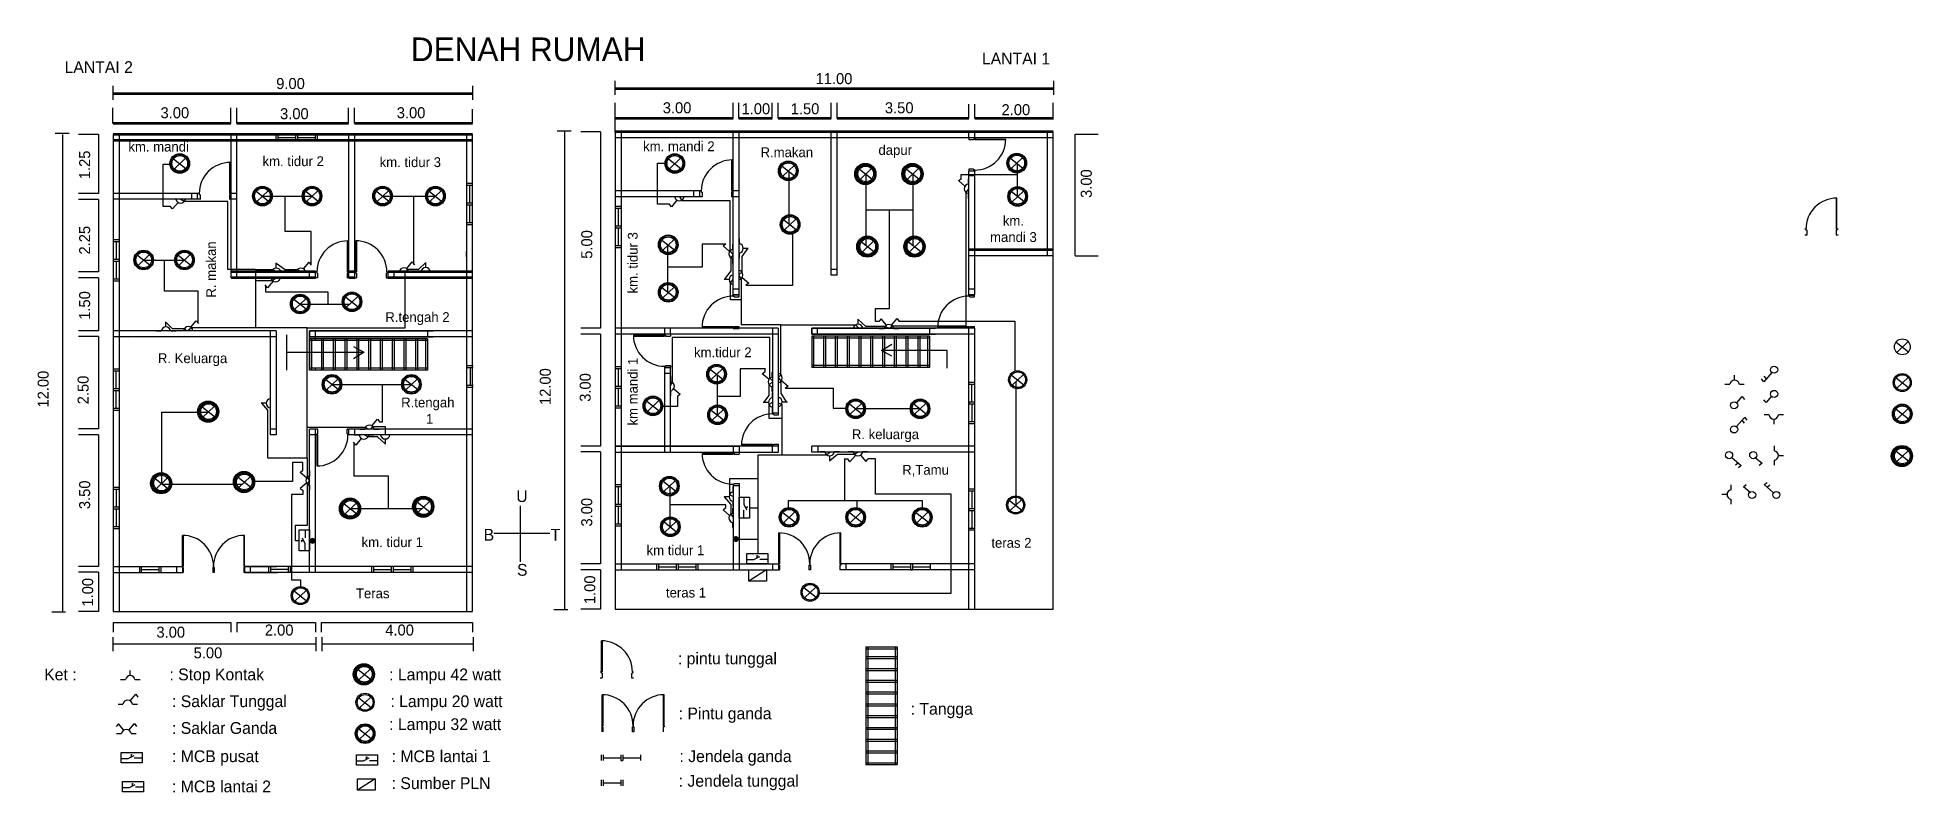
# Model space of a CAD drawing. Header units: millimetres. Extents: x 490 to 5263, y 216 to 2139.
import ezdxf

# ---------------------------------------------------------------- set-up
doc = ezdxf.new("R2010")
doc.units = ezdxf.units.MM

msp = doc.modelspace()

# ---------------------------------------------------------------- texts
at = {"color": 7}
for s, insert, char_height, width, attachment_point in [('DENAH RUMAH', (1440.1, 2138.7), 60, 993.61, 1), ('LANTAI 2', (558.5, 2078.3), 30, 563.491, 1), ('LANTAI 1', (2893.8, 2100), 30, 563.491, 1), ('9.00', (1097.3, 2035.4), 28, 240.553, 1), ('11.00', (2470.4, 2048), 28, 240.553, 1), ('3.00', (802.8, 1961.1), 28, 240.553, 1), ('3.00', (1107.1, 1958.6), 28, 240.553, 1), ('3.00', (1404.2, 1961.1), 28, 240.553, 1), ('3.00', (2081.4, 1973.7), 28, 240.553, 1), ('1.00', (2281.9, 1971.2), 28, 240.553, 1), ('1.50', (2407.2, 1971.2), 28, 240.553, 1), ('3.50', (2646.9, 1973.7), 28, 240.553, 1), ('2.00', (2943.9, 1968.8), 28, 240.553, 1), ('km. mandi', (798, 1873.2), 25, 563.491, 2), ('km. mandi 2', (2122.4, 1874.2), 25, 563.491, 2), ('dapur', (2673.2, 1864.7), 25, 563.491, 2), ('km. tidur 2', (1140.5, 1836.2), 25, 563.491, 2), ('km. tidur 3', (1438.7, 1833.7), 25, 563.491, 2), ('R.makan', (2397.2, 1858.9), 25, 563.491, 2), ('km.\\Pmandi 3', (2974.1, 1684.7), 25, 563.491, 2), ('R.tengah 2', (1456.9, 1439.2), 25, 563.491, 2), ('km.tidur 2', (2234.3, 1349.6), 25, 563.491, 2), ('R. Keluarga', (884.3, 1334.5), 25, 563.491, 2), ('R.tengah\\P 1', (1483.3, 1221.8), 25, 563.491, 2), ('R. keluarga', (2648.3, 1140.9), 25, 563.491, 2), ('R,Tamu', (2750.4, 1050.3), 25, 563.491, 2), ('km. tidur 1', (1392.7, 866.1), 25, 563.491, 2), ('teras 2', (2969, 864.4), 25, 563.491, 2), ('km tidur 1', (2113.6, 845.5), 25, 563.491, 2), ('Teras', (1343, 735.7), 25, 563.491, 2), ('teras 1', (2140.6, 737.7), 25, 563.491, 2), ('3.00', (792.4, 638.5), 28, 240.553, 1), ('2.00', (1068.4, 643.9), 28, 240.553, 1), ('4.00', (1375, 643.9), 28, 240.553, 1), ('5.00', (887.1, 585.8), 28, 240.553, 1), (': pintu tunggal', (2119.9, 572.6), 30, 563.491, 1), ('Ket :', (506.7, 531.8), 30, 563.491, 1), (': Stop Kontak', (825.4, 531.8), 30, 563.491, 1), (': Lampu 42 watt', (1384.8, 531.8), 30, 563.491, 1), (': Saklar Tunggal', (832, 463.6), 30, 563.491, 1), (': Lampu 20 watt', (1388.1, 463.6), 30, 563.491, 1), (': Pintu ganda', (2121.9, 432.5), 30, 563.491, 1), (': Tangga', (2712.5, 444.3), 30, 563.491, 1), (': Saklar Ganda', (832, 395.4), 30, 563.491, 1), (': Lampu 32 watt', (1384.8, 405.1), 30, 563.491, 1), (': MCB pusat', (832, 323.5), 30, 563.491, 1), (': MCB lantai 1', (1391, 323.5), 30, 563.491, 1), (': Jendela ganda', (2123.9, 323.5), 30, 563.491, 1), (': MCB lantai 2', (832, 246.6), 30, 563.491, 1), (': Sumber PLN', (1391, 254.9), 30, 563.491, 1), (': Jendela tunggal', (2121.9, 260.9), 30, 563.491, 1)]:
    msp.add_mtext(s, dxfattribs=dict(at, insert=insert, char_height=char_height, width=width, attachment_point=attachment_point))
at = {"color": 7, "rotation": 90}
for s, insert, char_height, width, attachment_point in [('1.25', (595.6, 1777.8), 28, 258.553, 1), ('3.00', (3145.5, 1730.1), 28, 240.553, 1), ('2.25', (595.6, 1586), 28, 258.553, 1), ('5.00', (1873.9, 1575.2), 28, 258.553, 1), ('km. tidur 3', (1992.5, 1564.9), 25, 563.491, 2), ('R. makan', (919, 1547.9), 25, 563.491, 2), ('1.50', (595.6, 1419.8), 28, 258.553, 1), ('12.00', (1768.2, 1202.8), 28, 258.553, 1), ('km mandi 1', (1992.5, 1237), 25, 563.491, 2), ('12.00', (490, 1196.4), 28, 258.553, 1), ('2.50', (591.7, 1204.7), 28, 240.553, 1), ('3.00', (1869.9, 1211), 28, 240.553, 1), ('3.50', (595.6, 937.7), 28, 240.553, 1), ('3.00', (1873.8, 893.4), 28, 240.553, 1), ('1.00', (1881.6, 695.8), 28, 240.553, 1), ('1.00', (603.3, 689.5), 28, 240.553, 1)]:
    msp.add_mtext(s, dxfattribs=dict(at, insert=insert, char_height=char_height, width=width, attachment_point=attachment_point))
at = {"color": 30, "char_height": 30, "width": 71.189, "attachment_point": 1}
for s, insert in [('U', (1708.5, 985.8)), ('B', (1625.4, 887.5)), ('T', (1796.1, 887.5)), ('S', (1710.3, 798.1))]:
    msp.add_mtext(s, dxfattribs=dict(at, insert=insert))

# ---------------------------------------------------------------- linework, layer by layer
at = {"color": 7}
for p, q in [((681, 2015.7), (681, 1980.3)), ((1597.3, 2015.7), (1597.3, 1980.3)), ((1959.6, 2028.3), (1959.6, 1992.9)), ((3075.8, 2028.3), (3075.8, 1992.9)), ((681.7, 1919.6), (681.7, 1959.8)), ((981.7, 1919.6), (981.7, 1959.8)), ((996.7, 1919.6), (996.7, 1959.8)), ((1281.7, 1919.6), (1281.7, 1959.8)), ((1296.7, 1919.6), (1296.7, 1959.8)), ((1960.2, 1932.2), (1960.2, 1972.4)), ((2260.2, 1932.2), (2260.2, 1972.4)), ((2275.2, 1932.2), (2275.2, 1972.4)), ((2360.2, 1932.2), (2360.2, 1972.4)), ((2375.2, 1932.2), (2375.2, 1972.4)), ((2510.2, 1932.2), (2510.2, 1972.4)), ((2525.2, 1932.2), (2525.2, 1972.4)), ((2860.5, 1932.2), (2860.5, 1968.6)), ((2875.5, 1932.2), (2875.5, 1968.6)), ((3075.2, 1932.2), (3075.2, 1972.4)), ((1597, 1919.6), (1597, 1956.1)), ((569.8, 1894.1), (534.4, 1894.1)), ((644.7, 1891.9), (594.1, 1891.9)), ((644.7, 1891.7), (644.7, 1741.4)), ((682.2, 1891.7), (682.2, 676.7)), ((697.2, 1891.7), (697.2, 676.7)), ((982.2, 1526.7), (982.2, 1891.7)), ((997.2, 1526.7), (997.2, 1891.7)), ((1282.2, 1526.7), (1282.2, 1891.7)), ((1297.2, 1526.7), (1297.2, 1891.7)), ((1582.2, 1391.7), (1582.2, 1891.7)), ((1597.2, 1391.7), (1597.2, 1891.7)), ((1848, 1900.4), (1812.6, 1900.4)), ((1922.9, 1898.2), (1872.4, 1898.2)), ((1922.9, 1898.1), (1922.9, 1398.2)), ((3075.5, 1883.1), (1960.3, 1883.1)), ((1960.5, 1898.1), (1960.5, 683.1)), ((1975.5, 1898.1), (1975.5, 783.1)), ((2260.5, 1483.1), (2260.5, 1898.1)), ((2275.5, 1483.1), (2275.5, 1898.1)), ((2510.5, 1533.1), (2510.5, 1898.1)), ((2525.5, 1533.1), (2525.5, 1898.1)), ((2860.5, 1883.1), (2860.5, 1898.1)), ((2875.5, 1883.1), (2860.5, 1883.1)), ((2860.5, 1883.1), (2860.5, 1878.1)), ((2872.5, 1878.1), (2860.5, 1878.1)), ((2875.5, 1880.1), (2872.5, 1880.1)), ((2872.5, 1880.1), (2872.5, 1878.1)), ((2875.5, 1883.1), (2875.5, 1898.1)), ((2875.5, 1883.1), (2875.5, 1880.1)), ((2875.5, 1878), (2875.5, 1880)), ((2960.5, 1880), (2960.5, 1880)), ((2960.5, 1880), (2960.5, 1880)), ((3060.5, 1582.9), (3060.5, 1898.1)), ((3075.5, 682.9), (3075.5, 1898.1)), ((3131.2, 1583.3), (3131.2, 1892.4)), ((3131.2, 1892.1), (3189.9, 1892.1)), ((2872.5, 1803.1), (2860.5, 1803.1)), ((2860.5, 1803.1), (2860.5, 1798.1)), ((2860.5, 1483.1), (2860.5, 1798.1)), ((2875.5, 1798.1), (2860.5, 1798.1)), ((2875.5, 1798.1), (2860.5, 1798.1)), ((2875.8, 1786.2), (2860.8, 1786.2)), ((2872.5, 1803.1), (2872.5, 1801.1)), ((2875.5, 1801.1), (2872.5, 1801.1)), ((2875.5, 1801.1), (2875.5, 1798.1)), ((2875.5, 1483.1), (2875.5, 1798.1)), ((644.7, 1741.4), (594.1, 1741.4)), ((644.7, 1726.4), (594.1, 1726.4)), ((644.7, 1726.4), (644.7, 1541.9)), ((901.3, 1741.7), (682.1, 1741.7)), ((903.3, 1726.7), (682.1, 1726.7)), ((882.2, 1726.7), (882.2, 1741.7)), ((897.2, 1726.7), (897.2, 1741.7)), ((901.3, 1741.4), (901.3, 1738.4)), ((903.3, 1738.4), (901.3, 1738.4)), ((903.3, 1738.4), (903.3, 1726.4)), ((980.3, 1738.4), (978.3, 1738.4)), ((978.3, 1738.4), (978.3, 1726.4)), ((997.2, 1726.7), (978.3, 1726.7)), ((997.2, 1741.7), (980.2, 1741.7)), ((980.3, 1741.4), (980.3, 1738.4)), ((2179.5, 1748.1), (1960.3, 1748.1)), ((2181.5, 1733.1), (1960.3, 1733.1)), ((2160.5, 1733.1), (2160.5, 1748.1)), ((2175.5, 1733.1), (2175.5, 1748.1)), ((2179.5, 1747.8), (2179.5, 1744.8)), ((2181.5, 1744.8), (2179.5, 1744.8)), ((2181.5, 1744.8), (2181.5, 1732.8)), ((2258.5, 1744.8), (2256.5, 1744.8)), ((2256.5, 1744.8), (2256.5, 1732.8)), ((2275.5, 1733.1), (2256.5, 1733.1)), ((2275.5, 1748.1), (2258.5, 1748.1)), ((2258.5, 1747.8), (2258.5, 1744.8)), ((1960.5, 1583.1), (1960.3, 1583.1)), ((3075.5, 1583.1), (2860.5, 1583.1)), ((3131.2, 1583.1), (3189.9, 1583.1)), ((644.7, 1541.9), (594.1, 1541.9)), ((1182.2, 1526.7), (1182.2, 1541.7)), ((1197.2, 1526.7), (1197.2, 1541.7)), ((1200.8, 1541.7), (1197.8, 1541.7)), ((1202.8, 1538.7), (1200.8, 1538.7)), ((1202.8, 1538.7), (1202.8, 1526.7)), ((1297.2, 1541.7), (1277.8, 1541.7)), ((1277.8, 1538.7), (1277.8, 1526.7)), ((1279.8, 1538.7), (1277.8, 1538.7)), ((1279.8, 1541.7), (1279.8, 1538.7)), ((1297.1, 1541.9), (1302, 1541.9)), ((1299.9, 1541.9), (1299.9, 1538.9)), ((1299.9, 1538.9), (1301.9, 1538.9)), ((1301.9, 1538.9), (1301.9, 1526.9)), ((1376.9, 1538.9), (1376.9, 1526.9)), ((1376.9, 1538.9), (1378.9, 1538.9)), ((1378.9, 1541.9), (1378.9, 1538.9)), ((1378.9, 1541.9), (1381.9, 1541.9)), ((1382.2, 1526.7), (1382.2, 1541.7)), ((1397.2, 1526.7), (1397.2, 1541.7)), ((2525.5, 1548.1), (2510.5, 1548.1)), ((2525.5, 1533.1), (2510.5, 1533.1)), ((644.7, 1526.9), (594.1, 1526.9)), ((644.7, 1526.9), (644.7, 1391.9)), ((1202.8, 1526.7), (1197.8, 1526.7)), ((1282.7, 1526.7), (1277.7, 1526.7)), ((1297, 1526.9), (1302, 1526.9)), ((1376.9, 1526.9), (1381.9, 1526.9)), ((2275.5, 1498.1), (2260.5, 1498.1)), ((2275.5, 1483.1), (2260.5, 1483.1)), ((2260.5, 1483), (2275.5, 1483)), ((2260.5, 1480), (2260.5, 1483)), ((2260.5, 1480), (2263.5, 1480)), ((2263.5, 1478), (2263.5, 1480)), ((2275.5, 1478), (2275.5, 1483)), ((2857.3, 1483.1), (2857.3, 1483.1)), ((2857.3, 1483.1), (2857.3, 1483.1)), ((2860.2, 1483), (2875.2, 1483)), ((2860.3, 1482.9), (2875.3, 1482.9)), ((2860.3, 1479.9), (2860.3, 1482.9)), ((2860.3, 1479.9), (2863.3, 1479.9)), ((2875.5, 1498.1), (2860.5, 1498.1)), ((2875.5, 1483.1), (2860.5, 1483.1)), ((2863.3, 1477.9), (2863.3, 1479.9)), ((2875.3, 1477.9), (2875.3, 1482.9)), ((2263.5, 1478), (2275.5, 1478)), ((2863.3, 1477.9), (2875.3, 1477.9)), ((644.7, 1391.9), (594.1, 1391.9)), ((1097.2, 1391.7), (682.1, 1391.7)), ((1082.2, 1391.7), (1082.2, 1126.7)), ((1097.2, 1391.7), (1097.2, 1126.7)), ((1182.2, 1391.7), (1182.2, 1376.7)), ((1182.2, 1391.7), (1497.2, 1391.7)), ((1182.2, 1291.7), (1182.2, 1391.7)), ((1597.2, 1391.7), (1182.2, 1391.7)), ((1182.5, 1376.7), (1182.5, 1391.7)), ((1197.2, 1376.7), (1197.2, 1391.7)), ((1197.2, 1366.7), (1197.2, 1391.7)), ((1482.2, 1391.7), (1482.2, 1376.7)), ((1582.2, 676.7), (1582.2, 1391.7)), ((1597.1, 1391.7), (1597.1, 1391.7)), ((1597.2, 676.7), (1597.2, 1391.7)), ((1922.9, 1398.2), (1872.4, 1398.2)), ((2375.5, 1398.1), (1960.3, 1398.1)), ((2085.5, 1398.1), (2085.5, 1383.1)), ((2100.5, 1398.1), (2100.5, 1383.1)), ((2175.4, 1401.1), (2175.4, 1401.1)), ((2175.4, 1401.1), (2175.4, 1401.1)), ((2260.5, 1401), (2263.5, 1401)), ((2260.5, 1398), (2260.5, 1401)), ((2260.5, 1398), (2275.5, 1398)), ((2263.5, 1403), (2275.5, 1403)), ((2263.5, 1401), (2263.5, 1403)), ((2275.5, 1398), (2275.5, 1403)), ((2360.5, 1398.1), (2360.5, 1183.1)), ((2375.5, 1398.1), (2375.5, 1183.1)), ((2460.5, 1398.1), (2460.5, 1383.1)), ((2460.5, 1398.1), (2775.5, 1398.1)), ((2875.5, 1398.1), (2460.5, 1398.1)), ((2460.7, 1383.1), (2460.7, 1398.1)), ((2475.5, 1383.1), (2475.5, 1398.1)), ((2760.5, 1398.1), (2760.5, 1383.1)), ((2775.2, 1401), (2775.2, 1401)), ((2775.2, 1401), (2775.2, 1401)), ((2860.3, 1398.1), (2860.3, 1401.1)), ((2860.3, 1400.9), (2863.3, 1400.9)), ((2860.5, 683.1), (2860.5, 1398.1)), ((2863.3, 1402.9), (2875.3, 1402.9)), ((2863.3, 1400.9), (2863.3, 1402.9)), ((2875.3, 1398.1), (2875.3, 1403.1)), ((2875.5, 683.1), (2875.5, 1398.1)), ((644.7, 1376.9), (594.1, 1376.9)), ((644.7, 1376.9), (644.7, 1141.9)), ((1097.2, 1376.7), (682.1, 1376.7)), ((722.4, 1374.1), (722.4, 1374.1)), ((722.4, 1374.1), (722.4, 1374.1)), ((1182.2, 1376.7), (1497.2, 1376.7)), ((1597.2, 1376.7), (1182.2, 1376.7)), ((1182.2, 1371.7), (1182.2, 1291.7)), ((1482.2, 1371.7), (1182.2, 1371.7)), ((1482.2, 1366.7), (1182.2, 1366.7)), ((1187.2, 1371.7), (1187.2, 1291.7)), ((1212.2, 1371.7), (1212.2, 1291.7)), ((1217.2, 1371.7), (1217.2, 1291.7)), ((1242.2, 1371.7), (1242.2, 1291.7)), ((1247.2, 1371.7), (1247.2, 1291.7)), ((1272.2, 1371.7), (1272.2, 1291.7)), ((1277.2, 1371.7), (1277.2, 1291.7)), ((1302.2, 1371.7), (1302.2, 1291.7)), ((1307.2, 1371.7), (1307.2, 1291.7)), ((1332.2, 1371.7), (1332.2, 1291.7)), ((1337.2, 1371.7), (1337.2, 1291.7)), ((1362.2, 1371.7), (1362.2, 1291.7)), ((1367.2, 1371.7), (1367.2, 1291.7)), ((1392.2, 1371.7), (1392.2, 1291.7)), ((1397.2, 1371.7), (1397.2, 1291.7)), ((1422.2, 1371.7), (1422.2, 1291.7)), ((1427.2, 1371.7), (1427.2, 1291.7)), ((1452.2, 1371.7), (1452.2, 1291.7)), ((1457.2, 1371.7), (1457.2, 1291.7)), ((1477.2, 1371.7), (1477.2, 1291.7)), ((1482.2, 1371.7), (1482.2, 1291.7)), ((1922.9, 1383.2), (1872.4, 1383.2)), ((1922.9, 1383.2), (1922.9, 1098.2)), ((2375.5, 1383.1), (1960.3, 1383.1)), ((2000.6, 1380.5), (2000.6, 1380.4)), ((2000.6, 1380.4), (2000.6, 1380.4)), ((2085.6, 1380.4), (2006.6, 1380.4)), ((2006.7, 1378.5), (2085.6, 1378.5)), ((2085.6, 1378.5), (2085.6, 1380.5)), ((2085.7, 1383.4), (2085.7, 1380.4)), ((2085.7, 1380.5), (2088.7, 1380.5)), ((2088.7, 1380.5), (2088.7, 1378.5)), ((2088.7, 1378.5), (2100.7, 1378.5)), ((2100.7, 1383.4), (2100.7, 1378.4)), ((2460.5, 1383.1), (2775.5, 1383.1)), ((2875.5, 1383.1), (2460.5, 1383.1)), ((2460.5, 1378.1), (2460.5, 1298.1)), ((2760.5, 1378.1), (2460.5, 1378.1)), ((2760.5, 1373.1), (2460.5, 1373.1)), ((2465.5, 1378.1), (2465.5, 1298.1)), ((2490.5, 1378.1), (2490.5, 1298.1)), ((2495.5, 1378.1), (2495.5, 1298.1)), ((2520.5, 1378.1), (2520.5, 1298.1)), ((2525.5, 1378.1), (2525.5, 1298.1)), ((2550.5, 1378.1), (2550.5, 1298.1)), ((2555.5, 1378.1), (2555.5, 1298.1)), ((2580.5, 1378.1), (2580.5, 1298.1)), ((2585.5, 1378.1), (2585.5, 1298.1)), ((2610.5, 1378.1), (2610.5, 1298.1)), ((2615.5, 1378.1), (2615.5, 1298.1)), ((2640.5, 1378.1), (2640.5, 1298.1)), ((2645.5, 1378.1), (2645.5, 1298.1)), ((2670.5, 1378.1), (2670.5, 1298.1)), ((2675.5, 1378.1), (2675.5, 1298.1)), ((2700.5, 1378.1), (2700.5, 1298.1)), ((2705.5, 1378.1), (2705.5, 1298.1)), ((2730.5, 1378.1), (2730.5, 1298.1)), ((2735.5, 1378.1), (2735.5, 1298.1)), ((2755.5, 1378.1), (2755.5, 1298.1)), ((2760.5, 1378.1), (2760.5, 1298.1)), ((1482.2, 1296.7), (1182.2, 1296.7)), ((1482.2, 1291.7), (1182.2, 1291.7)), ((1197.2, 1291.7), (1197.2, 1296.7)), ((2085.5, 1298.1), (2085.5, 1083.1)), ((2100.5, 1298.1), (2085.5, 1298.1)), ((2085.6, 1298.5), (2100.6, 1298.5)), ((2085.7, 1301.5), (2088.7, 1301.5)), ((2085.7, 1301.5), (2085.7, 1298.5)), ((2085.7, 1298.5), (2100.7, 1298.5)), ((2088.7, 1303.5), (2100.7, 1303.5)), ((2088.7, 1303.5), (2088.7, 1301.5)), ((2100.5, 1298.1), (2100.5, 1083.1)), ((2100.7, 1303.5), (2100.7, 1298.5)), ((2760.5, 1303.1), (2460.5, 1303.1)), ((2760.5, 1298.1), (2460.5, 1298.1)), ((2100.5, 1283.1), (2085.5, 1283.1)), ((2360.7, 1183.1), (2375.7, 1183.1)), ((2360.8, 1183), (2375.8, 1183)), ((2360.8, 1180), (2360.8, 1183)), ((2360.8, 1180), (2363.8, 1180)), ((2363.8, 1178), (2363.8, 1180)), ((2363.8, 1178), (2375.8, 1178)), ((2375.8, 1178), (2375.8, 1183)), ((644.7, 1141.9), (594.1, 1141.9)), ((644.7, 1126.9), (594.1, 1126.9)), ((644.7, 1126.9), (644.7, 791.9)), ((1097.2, 1141.7), (1082.2, 1141.7)), ((1097.2, 1126.7), (1082.2, 1126.7)), ((1182.2, 776.7), (1182.2, 1141.7)), ((1202.9, 1141.7), (1182.2, 1141.7)), ((1200.9, 1126.7), (1182.2, 1126.7)), ((1197.2, 776.7), (1197.2, 1141.7)), ((1200.9, 1126.5), (1200.9, 1129.7)), ((1200.9, 1129.7), (1202.9, 1129.7)), ((1203, 1126.7), (1201, 1126.7)), ((1202.9, 1129.7), (1202.9, 1141.7)), ((1597.2, 1141.7), (1277.9, 1141.7)), ((1277.9, 1129.7), (1277.9, 1141.7)), ((1277.9, 1129.7), (1279.7, 1129.7)), ((1279.7, 1129.7), (1279.7, 1126.5)), ((1597.2, 1126.7), (1279.7, 1126.7)), ((1282.2, 1126.7), (1282.2, 1141.7)), ((1297.2, 1126.7), (1297.2, 1141.7)), ((1922.9, 1098.2), (1872.4, 1098.2)), ((2375.9, 1098.1), (1960.3, 1098.1)), ((1960.5, 1098.1), (2275.5, 1098.1)), ((2260.5, 1098.1), (2260.5, 1083.1)), ((2260.5, 1098), (2275.5, 1098)), ((2275.5, 1098.1), (2275.5, 1083.1)), ((2275.7, 1101.1), (2275.7, 1101.1)), ((2275.7, 1101.1), (2275.7, 1101.1)), ((2360.7, 1083.1), (2360.7, 1098.1)), ((2360.8, 1098.2), (2360.8, 1101.2)), ((2360.8, 1101), (2363.8, 1101)), ((2363.8, 1103), (2375.8, 1103)), ((2363.8, 1101), (2363.8, 1103)), ((2375.8, 1098.1), (2375.8, 1103.1)), ((2375.8, 1083.1), (2375.8, 1098.1)), ((2875.5, 1098.1), (2460.5, 1098.1)), ((2460.7, 1083.1), (2460.7, 1098.1)), ((2460.7, 1083.1), (2460.7, 1098.1)), ((2476.7, 1083.1), (2476.7, 1098.1)), ((1922.9, 1083.2), (1872.4, 1083.2)), ((1922.9, 1083.2), (1922.9, 798.2)), ((1960.5, 1083.1), (2275.5, 1083.1)), ((1960.5, 1083.1), (2375.9, 1083.1)), ((2260.4, 1078), (2260.4, 1080)), ((2260.5, 1083.1), (2275.5, 1083.1)), ((2260.5, 1083.1), (2260.5, 1080.1)), ((2260.5, 1080.1), (2263.5, 1080.1)), ((2263.5, 1080.1), (2263.5, 1078.1)), ((2263.5, 1078.1), (2275.5, 1078.1)), ((2275.5, 1083.1), (2275.5, 1078.1)), ((2875.5, 1083.1), (2460.5, 1083.1)), ((2263.5, 1003.1), (2275.5, 1003.1)), ((2263.5, 1003.1), (2263.5, 1001.1)), ((2275.5, 1003.1), (2275.5, 998.1)), ((2260.5, 1001.1), (2263.5, 1001.1)), ((2260.5, 1001.1), (2260.5, 998.1)), ((2260.5, 998.1), (2260.5, 783.1)), ((2260.5, 998.1), (2275.5, 998.1)), ((2260.5, 998.1), (2275.5, 998.1)), ((2275.5, 998.1), (2275.5, 783.1)), ((644.7, 791.9), (594.1, 791.9)), ((644.7, 776.9), (594.1, 776.9)), ((644.7, 776.9), (644.7, 676.7)), ((682.2, 791.7), (858.7, 791.7)), ((682.2, 776.7), (860.7, 776.7)), ((843.7, 791.7), (843.7, 776.7)), ((858.7, 791.9), (858.7, 776.7)), ((858.7, 788.9), (860.7, 788.9)), ((860.7, 788.9), (860.7, 776.7)), ((935.7, 788.9), (935.7, 776.7)), ((935.7, 788.9), (937.7, 788.9)), ((939.6, 776.7), (935.7, 776.7)), ((939.6, 788.9), (937.6, 788.9)), ((939.6, 788.9), (939.6, 776.7)), ((1014.6, 788.9), (1014.6, 776.7)), ((1016.6, 788.9), (1014.6, 788.9)), ((1597.1, 776.7), (1014.6, 776.7)), ((1016.6, 791.9), (1016.6, 788.9)), ((1597.1, 791.7), (1016.6, 791.7)), ((1017.2, 791.7), (1098, 791.7)), ((1017.2, 776.7), (1017.2, 791.7)), ((1017.2, 776.7), (1100.3, 776.7)), ((1032.2, 776.7), (1032.2, 791.7)), ((1922.9, 798.2), (1872.4, 798.2)), ((1922.9, 783.2), (1872.4, 783.2)), ((1922.9, 783.2), (1922.9, 683.1)), ((1960.5, 798.1), (2376.3, 798.1)), ((1960.5, 783.1), (2378.6, 783.1)), ((2360.7, 798.1), (2360.7, 783.1)), ((2376.3, 798.1), (2376.3, 783.1)), ((2376.6, 798.2), (2376.6, 795.2)), ((2376.6, 795.2), (2378.6, 795.2)), ((2378.6, 795.2), (2378.6, 783.1)), ((2453.6, 795.2), (2453.6, 783.1)), ((2453.6, 795.2), (2455.6, 795.2)), ((2457.4, 783.1), (2453.6, 783.1)), ((2457.4, 795.2), (2455.4, 795.2)), ((2457.4, 795.2), (2457.4, 783.1)), ((2532.4, 795.2), (2532.4, 783.1)), ((2534.4, 795.2), (2532.4, 795.2)), ((2875.4, 783.1), (2532.4, 783.1)), ((2534.4, 798.2), (2534.4, 795.2)), ((2875.4, 798.1), (2534.4, 798.1)), ((2547.2, 798.1), (2547.2, 783.1)), ((561.2, 675.2), (525.8, 675.2)), ((644.7, 676.9), (594.1, 676.9)), ((682.2, 676.7), (1597.2, 676.7)), ((1839.5, 681.5), (1804.1, 681.5)), ((1922.9, 683.2), (1872.4, 683.2)), ((1960.5, 683.1), (3075.5, 683.1)), ((681.9, 649), (681.9, 624.8)), ((682.2, 649), (981.9, 649)), ((981.9, 649), (981.9, 624.8)), ((996.9, 649), (1196.9, 649)), ((996.9, 649), (996.9, 624.8)), ((1196.9, 649), (1196.9, 624.8)), ((1211.9, 649), (1596.9, 649)), ((1211.9, 649), (1211.9, 624.8)), ((1596.9, 649), (1596.9, 624.8)), ((681, 611.5), (681, 576.1)), ((682.2, 595), (1198.3, 595)), ((1198.3, 611.5), (1198.3, 576.1)), ((1213.3, 611.5), (1213.3, 576.1)), ((1213.3, 595), (1598.3, 595)), ((1598.3, 611.5), (1598.3, 576.1)), ((2598.3, 587.1), (2678.3, 587.1)), ((2598.3, 587.1), (2598.3, 287.1)), ((2598.3, 582.1), (2678.3, 582.1)), ((2603.3, 587.1), (2603.3, 287.1)), ((2673.3, 587.1), (2673.3, 287.1)), ((2678.3, 587.1), (2678.3, 287.1)), ((2598.3, 562.1), (2678.3, 562.1)), ((2598.3, 557.1), (2678.3, 557.1)), ((2598.3, 532.1), (2678.3, 532.1)), ((2598.3, 527.1), (2678.3, 527.1)), ((2598.3, 502.1), (2678.3, 502.1)), ((2598.3, 497.1), (2678.3, 497.1)), ((2598.3, 472.1), (2678.3, 472.1)), ((2598.3, 467.1), (2678.3, 467.1)), ((2598.3, 442.1), (2678.3, 442.1)), ((2598.3, 437.1), (2678.3, 437.1)), ((1926.6, 386), (1926.6, 371)), ((1926.9, 386.2), (1926.9, 383.2)), ((1926.9, 383.2), (1928.9, 383.2)), ((1928.9, 383.2), (1928.9, 371)), ((2003.9, 383.2), (2003.9, 371)), ((2003.9, 383.2), (2005.9, 383.2)), ((2007.7, 383.2), (2005.7, 383.2)), ((2007.7, 383.2), (2007.7, 371)), ((2082.7, 383.2), (2082.7, 371)), ((2084.7, 383.2), (2082.7, 383.2)), ((2084.7, 386.2), (2084.7, 383.2)), ((2598.3, 412.1), (2678.3, 412.1)), ((2598.3, 407.1), (2678.3, 407.1)), ((2598.3, 382.1), (2678.3, 382.1)), ((2007.7, 371), (2003.9, 371)), ((2598.3, 377.1), (2678.3, 377.1)), ((2598.3, 352.1), (2678.3, 352.1)), ((2598.3, 347.1), (2678.3, 347.1)), ((2598.3, 322.1), (2678.3, 322.1)), ((2598.3, 317.1), (2678.3, 317.1)), ((2598.3, 292.1), (2678.3, 292.1)), ((2598.3, 287.1), (2678.3, 287.1))]:
    msp.add_line(p, q, dxfattribs=at)
at = {"color": 7, "lineweight": 53}
for p, q in [((3075.8, 2007.8), (1960.6, 2007.8)), ((1597.3, 1995.2), (682.1, 1995.2)), ((981.7, 1919.6), (682.1, 1919.6)), ((1281.7, 1919.6), (996.7, 1919.6)), ((1597, 1919.6), (1296.7, 1919.6)), ((2260.2, 1932.2), (1960.6, 1932.2)), ((2360.2, 1932.2), (2275.2, 1932.2)), ((2510.2, 1932.2), (2375.2, 1932.2)), ((2860.5, 1932.2), (2525.2, 1932.2)), ((3075.8, 1932.2), (2875.5, 1932.2)), ((1597.2, 1891.7), (682.1, 1891.7)), ((1597.2, 1876.7), (682.1, 1876.7)), ((3075.5, 1898.1), (1960.3, 1898.1)), ((3075.5, 1598.1), (2860.5, 1598.1)), ((1197.2, 1541.7), (982.2, 1541.7)), ((1297.2, 1541.7), (1282.2, 1541.7)), ((1597.2, 1541.7), (1382.2, 1541.7)), ((1197.2, 1526.7), (982.2, 1526.7)), ((1297.2, 1526.7), (1282.2, 1526.7)), ((1597.2, 1526.7), (1382.2, 1526.7))]:
    msp.add_line(p, q, dxfattribs=at)
at = {"color": 2}
msp.add_line((1960.3, 1897.9), (1960.3, 1932.3), dxfattribs=at)
at = {"color": 7, "lineweight": -3}
for p, q in [((552.9, 1891.7), (552.9, 676.7)), ((1831.1, 1898.1), (1831.1, 683.1))]:
    msp.add_line(p, q, dxfattribs=at)
at = {"color": 226}
for p, q in [((1096.5, 1891.6), (1096.5, 1876.6)), ((1101.5, 1891.6), (1101.5, 1876.6)), ((1101.5, 1883.9), (1146.5, 1883.9)), ((1143.2, 1877.5), (1143.2, 1877.3)), ((1146.5, 1891.6), (1146.5, 1876.6)), ((1151.5, 1891.6), (1151.5, 1876.6)), ((1151.5, 1884), (1196.5, 1884)), ((1196.5, 1891.6), (1196.5, 1876.6)), ((1201.5, 1891.6), (1201.5, 1876.6)), ((978.2, 1820.5), (978.2, 1741.5)), ((980.2, 1741.5), (980.2, 1820.5)), ((1597.2, 1766.7), (1582.2, 1766.7)), ((978.2, 1741.5), (980.2, 1741.5)), ((1597.2, 1761.7), (1582.2, 1761.7)), ((1583.1, 1719.9), (1582.9, 1719.9)), ((1589.5, 1761.7), (1589.5, 1716.7)), ((1597.2, 1716.7), (1582.2, 1716.7)), ((1597.2, 1711.7), (1582.2, 1711.7)), ((1589.6, 1711.7), (1589.6, 1666.7)), ((697.6, 1623.5), (682.6, 1623.5)), ((1597.2, 1666.7), (1582.2, 1666.7)), ((1597.2, 1661.7), (1582.2, 1661.7)), ((697.6, 1618.5), (682.6, 1618.5)), ((683.5, 1576.7), (683.3, 1576.7)), ((689.9, 1618.5), (689.9, 1573.5)), ((697.6, 1573.5), (682.6, 1573.5)), ((697.6, 1568.5), (682.6, 1568.5)), ((690, 1568.5), (690, 1523.5)), ((697.6, 1523.5), (682.6, 1523.5)), ((697.6, 1518.5), (682.6, 1518.5)), ((697.7, 1293.7), (682.7, 1293.7)), ((1598.6, 1302.4), (1583.6, 1302.4)), ((1598.6, 1297.4), (1583.6, 1297.4)), ((1590.8, 1296.9), (1590.8, 1252.7)), ((697, 1288.7), (682, 1288.7)), ((697, 1243.7), (682, 1243.7)), ((682.1, 1243.5), (682.1, 1238.5)), ((689.3, 1288.1), (689.3, 1243.9)), ((1598.6, 1252.4), (1583.6, 1252.4)), ((1598.6, 1247.4), (1583.6, 1247.4)), ((697, 1238.7), (682, 1238.7)), ((697, 1193.7), (682, 1193.7)), ((689.4, 1238.7), (689.4, 1193.6)), ((697, 1188.7), (682, 1188.7)), ((697.4, 992.8), (682.4, 992.8)), ((697.4, 987.8), (682.4, 987.8)), ((689.7, 987.3), (689.7, 943.1)), ((697.4, 942.8), (682.4, 942.8)), ((697.4, 937.8), (682.4, 937.8)), ((682.5, 942.6), (682.5, 937.6)), ((689.8, 937.8), (689.8, 892.8)), ((697.4, 892.8), (682.4, 892.8)), ((697.4, 887.8), (682.4, 887.8)), ((858.8, 792), (858.8, 871)), ((860.8, 870.9), (860.8, 792)), ((1014.5, 871), (1014.5, 792)), ((1016.5, 792), (1016.5, 871)), ((748.9, 791.8), (748.9, 776.8)), ((753.9, 791.8), (753.9, 776.8)), ((754.4, 784.1), (798.6, 784.1)), ((798.9, 791.8), (798.9, 776.8)), ((803.9, 791.8), (803.9, 776.8)), ((860.8, 792), (858.8, 792)), ((937.6, 791.9), (937.6, 788.9)), ((937.7, 791.9), (937.7, 788.9)), ((1014.5, 792), (1016.5, 792)), ((1077.8, 792.2), (1077.8, 777.2)), ((1082.8, 792.2), (1082.8, 777.2)), ((1083.3, 784.5), (1127.5, 784.5)), ((1127.8, 792.2), (1127.8, 777.2)), ((1132.8, 792.2), (1132.8, 777.2)), ((1339.8, 791.7), (1339.8, 776.7)), ((1344.8, 791.7), (1344.8, 776.7)), ((1345.4, 784), (1389.6, 784)), ((1389.8, 791.7), (1389.8, 776.7)), ((1390, 776.8), (1395, 776.8)), ((1394.8, 791.7), (1394.8, 776.7)), ((1394.9, 784.1), (1439.9, 784.1)), ((1439.8, 791.7), (1439.8, 776.7)), ((1444.8, 791.7), (1444.8, 776.7)), ((1924.5, 248.3), (1924.5, 233.3)), ((1929.5, 248.3), (1929.5, 233.3)), ((1930.1, 240.6), (1974.3, 240.6)), ((1974.5, 248.3), (1974.5, 233.3)), ((1979.5, 248.3), (1979.5, 233.3))]:
    msp.add_line(p, q, dxfattribs=at)
at = {"color": 226, "lineweight": 53}
for p, q in [((1206.7, 1876), (1206.7, 1875.8)), ((1581.7, 1656.5), (1581.6, 1656.5)), ((682.4, 1513.3), (682.2, 1513.3))]:
    msp.add_line(p, q, dxfattribs=at)
at = {"color": 224}
for p, q in [((2875.5, 1880), (2954.5, 1880)), ((2954.5, 1878), (2875.5, 1878)), ((2256.5, 1826.8), (2256.5, 1747.8)), ((2258.5, 1747.8), (2258.5, 1826.8)), ((2256.5, 1747.8), (2258.5, 1747.8)), ((5068.4, 1729.7), (5068.4, 1650.7)), ((5070.4, 1650.7), (5070.4, 1729.7)), ((1975.7, 1708.3), (1960.7, 1708.3)), ((1975.7, 1703.3), (1960.7, 1703.3)), ((1968, 1702.7), (1968, 1658.5)), ((1975.7, 1658.3), (1960.7, 1658.3)), ((1975.7, 1653.3), (1960.7, 1653.3)), ((1960.8, 1658.1), (1960.8, 1653.1)), ((1968.1, 1653.2), (1968.1, 1608.2)), ((4991.5, 1650.7), (4988.5, 1650.7)), ((4993.5, 1635.7), (4988.5, 1635.7)), ((4991.5, 1650.7), (4991.5, 1647.7)), ((4993.5, 1647.7), (4991.5, 1647.7)), ((4993.5, 1647.7), (4993.5, 1635.7)), ((5073.4, 1635.7), (5068.4, 1635.7)), ((5068.5, 1647.7), (5068.5, 1635.7)), ((5070.5, 1647.7), (5068.5, 1647.7)), ((5073.3, 1650.7), (5070.3, 1650.7)), ((5070.5, 1650.7), (5070.5, 1647.7)), ((1277.8, 1620.7), (1277.8, 1541.7)), ((1279.8, 1541.7), (1279.8, 1620.7)), ((1300, 1542), (1300, 1621)), ((1302, 1620.9), (1302, 1541.9)), ((1975.7, 1608.3), (1960.7, 1608.3)), ((1975.7, 1603.3), (1960.7, 1603.3)), ((1200.8, 1541.7), (1200.8, 1538.7)), ((2181.4, 1403.1), (2260.4, 1403.1)), ((2260.4, 1401.1), (2181.4, 1401.1)), ((2260.4, 1403.1), (2260.4, 1401.1)), ((2860.2, 1401), (2781.2, 1401)), ((2781.3, 1403), (2860.2, 1403)), ((2860.2, 1403), (2860.2, 1401)), ((1975.2, 1295), (1960.2, 1295)), ((1975.9, 1300), (1960.9, 1300)), ((1967.5, 1294.5), (1967.5, 1250.3)), ((1975.2, 1250), (1960.2, 1250)), ((1975.2, 1245), (1960.2, 1245)), ((1960.3, 1249.8), (1960.3, 1244.8)), ((1967.6, 1245), (1967.6, 1200)), ((2875.4, 1255.2), (2860.4, 1255.2)), ((2876.1, 1260.2), (2861.1, 1260.2)), ((2867.7, 1254.6), (2867.7, 1210.4)), ((1975.2, 1200), (1960.2, 1200)), ((1975.2, 1195), (1960.2, 1195)), ((2875.4, 1210.2), (2860.4, 1210.2)), ((2875.4, 1205.2), (2860.4, 1205.2)), ((2860.5, 1210), (2860.5, 1205)), ((2867.8, 1205.2), (2867.8, 1160.1)), ((2875.4, 1160.2), (2860.4, 1160.2)), ((2875.4, 1155.2), (2860.4, 1155.2)), ((1201, 1126.7), (1201, 1047.7)), ((1203, 1047.7), (1203, 1126.7)), ((1279.9, 1126.7), (1279.9, 1129.7)), ((2360.7, 1101.1), (2281.7, 1101.1)), ((2281.8, 1103.1), (2360.7, 1103.1)), ((2360.7, 1103.1), (2360.7, 1101.1)), ((2260.4, 1080), (2181.4, 1080)), ((2181.5, 1078), (2260.4, 1078)), ((1975.5, 999.2), (1960.5, 999.2)), ((1975.5, 994.2), (1960.5, 994.1)), ((1968, 993.6), (1968, 949.4)), ((2875.6, 983.8), (2860.6, 983.8)), ((2876.3, 988.8), (2861.3, 988.8)), ((2867.9, 983.2), (2867.9, 939)), ((1975.7, 949.2), (1960.7, 949.2)), ((1975.7, 944.2), (1960.7, 944.2)), ((1960.8, 949), (1960.8, 944)), ((1968.1, 944.1), (1968.1, 899.1)), ((2875.6, 938.8), (2860.6, 938.8)), ((2875.6, 933.8), (2860.6, 933.8)), ((2860.7, 938.6), (2860.7, 933.6)), ((2868, 933.8), (2868, 888.7)), ((1975.7, 899.2), (1960.7, 899.2)), ((1975.7, 894.2), (1960.7, 894.2)), ((2376.6, 798.3), (2376.6, 877.3)), ((2378.6, 877.2), (2378.6, 798.3)), ((2532.4, 877.3), (2532.4, 798.3)), ((2534.4, 798.3), (2534.4, 877.3)), ((2875.6, 888.8), (2860.6, 888.8)), ((2875.6, 883.8), (2860.6, 883.8)), ((2065.5, 798.1), (2065.5, 783.1)), ((2070.5, 798.1), (2070.5, 783.1)), ((2071, 790.4), (2115.2, 790.4)), ((2115.5, 798.1), (2115.5, 783.1)), ((2115.7, 783.2), (2120.7, 783.2)), ((2120.5, 798.1), (2120.5, 783.1)), ((2120.5, 790.5), (2165.5, 790.5)), ((2165.5, 798.1), (2165.5, 783.1)), ((2170.5, 798.1), (2170.5, 783.1)), ((2378.6, 798.3), (2376.6, 798.3)), ((2455.4, 798.2), (2455.4, 795.2)), ((2455.6, 798.2), (2455.6, 795.2)), ((2532.4, 798.3), (2534.4, 798.3)), ((2661.8, 798.1), (2661.8, 783.1)), ((2666.8, 798.1), (2666.8, 783.1)), ((2667.4, 790.4), (2711.6, 790.4)), ((2711.8, 798.1), (2711.8, 783.1)), ((2712, 783.2), (2717, 783.2)), ((2716.8, 798.1), (2716.8, 783.1)), ((2716.8, 790.5), (2761.9, 790.5)), ((2761.8, 798.1), (2761.8, 783.1)), ((1925, 523.4), (1925, 602.4)), ((1927, 602.4), (1927, 523.4)), ((1922.1, 523.3), (1925.1, 523.3)), ((1922.1, 508.3), (1927.1, 508.3)), ((1925, 523.3), (1925, 520.3)), ((1925, 520.3), (1927, 520.3)), ((1927, 520.3), (1927, 508.3)), ((2002, 520.3), (2002, 508.3)), ((2002, 520.3), (2004, 520.3)), ((2002, 508.3), (2007, 508.3)), ((2004, 523.3), (2004, 520.3)), ((2004, 523.3), (2007, 523.3)), ((1926.9, 386.2), (1926.9, 465.2)), ((1928.9, 465.2), (1928.9, 386.2)), ((2082.7, 465.2), (2082.7, 386.2)), ((2084.7, 386.2), (2084.7, 465.2)), ((1928.9, 386.2), (1926.9, 386.2)), ((2005.7, 386.2), (2005.7, 383.2)), ((2005.9, 386.2), (2005.9, 383.2)), ((2082.7, 386.2), (2084.7, 386.2)), ((1924.4, 312.4), (1924.4, 297.4)), ((1929.4, 312.4), (1929.4, 297.4)), ((1929.9, 304.7), (1974.1, 304.7)), ((1974.4, 312.4), (1974.4, 297.4)), ((1974.6, 297.5), (1979.6, 297.5)), ((1979.4, 312.4), (1979.4, 297.4)), ((1979.4, 304.8), (2024.4, 304.8)), ((2024.4, 312.4), (2024.4, 297.4))]:
    msp.add_line(p, q, dxfattribs=at)
at = {"color": 1}
for p, q in [((809.4, 1708), (809.4, 1815.9)), ((809.4, 1815.9), (827.5, 1815.9)), ((2067.6, 1714.5), (2067.6, 1818.6)), ((2067.6, 1818.6), (2087.2, 1818.6)), ((2983.5, 1817.7), (2983.5, 1734.8)), ((2402.3, 1797.7), (2402.3, 1664.7)), ((2598.6, 1790.3), (2598.6, 1609.5)), ((2717.9, 1790.6), (2717.9, 1610)), ((2841.1, 1779.5), (2841.1, 1789.5)), ((2841.1, 1789.5), (2983.5, 1789.5)), ((862.8, 1720.8), (853.2, 1726.6)), ((974.5, 1720.8), (862.8, 1720.8)), ((974.5, 1547.6), (974.5, 1720.8)), ((1062.5, 1734.5), (1189, 1734.5)), ((1120.5, 1644.3), (1120.5, 1734.3)), ((1368.2, 1734.7), (1503.5, 1734.7)), ((1447.9, 1560.7), (1447.9, 1734.7)), ((2124.1, 1733), (2129.8, 1724)), ((2129.8, 1724), (2252.5, 1724)), ((2252.5, 1724), (2252.5, 1595.7)), ((2853.5, 1744.1), (2860.4, 1753.2)), ((2853.5, 1404.1), (2853.5, 1744.1)), ((828.5, 1708), (809.4, 1708)), ((2098.2, 1714.5), (2067.6, 1714.5)), ((2598.7, 1699.6), (2717.8, 1699.6)), ((2658.7, 1448.9), (2658.7, 1698.8)), ((1186.2, 1644.3), (1120.5, 1644.3)), ((1186.2, 1559.4), (1186.2, 1644.3)), ((2412.1, 1508), (2412.1, 1638.1)), ((2094.1, 1490.4), (2094.1, 1609.1)), ((2240.6, 1612.5), (2181.3, 1612.5)), ((2181.3, 1612.5), (2181.3, 1554)), ((2252.5, 1595.7), (2260.5, 1586.5)), ((2255.2, 1577.2), (2260.5, 1584.2)), ((2255.2, 1544.6), (2255.2, 1577.2)), ((2297.6, 1602.3), (2282.8, 1581.1)), ((2282.8, 1581.1), (2282.8, 1541)), ((759.7, 1571.8), (864, 1571.8)), ((813, 1492.4), (813, 1571.8)), ((1044.7, 1547.6), (974.5, 1547.6)), ((1045, 1399.3), (1045, 1548.1)), ((1045, 1548.1), (1089.5, 1548.1)), ((1089.5, 1548.1), (1097.6, 1541.8)), ((1097.2, 1563.7), (1119.9, 1548)), ((1119.9, 1548), (1152, 1548)), ((1152, 1548), (1160.9, 1541.7)), ((1425.9, 1399.5), (1425.9, 1541.6)), ((1426.9, 1541.5), (1431.2, 1549.1)), ((1431.2, 1549.1), (1460.2, 1549.1)), ((1460.2, 1549.1), (1477.8, 1565.4)), ((2181.3, 1554), (2094.1, 1554)), ((2238.5, 1522.1), (2255.2, 1544.6)), ((2282.8, 1541), (2275.4, 1533.9)), ((2275.5, 1530.5), (2281.3, 1524.5)), ((898.4, 1492.4), (813, 1492.4)), ((898.4, 1411.7), (898.4, 1492.4)), ((1045, 1520.3), (1086.7, 1520.3)), ((1070.4, 1507.2), (1070.4, 1491)), ((1070.4, 1491), (1228.3, 1491)), ((1086.7, 1520.3), (1097, 1526.7)), ((1228.3, 1491), (1228.3, 1460)), ((2253.4, 1513.6), (2260.5, 1522.4)), ((2253.4, 1470.9), (2253.4, 1513.6)), ((2281.3, 1524.5), (2281.3, 1407.7)), ((2293.1, 1508), (2412.1, 1508)), ((1158.7, 1460), (1285, 1460)), ((2281.3, 1470.9), (2253.4, 1470.9)), ((2622.7, 1415.4), (2622.7, 1448.9)), ((2622.7, 1448.9), (2658.7, 1448.9)), ((816.5, 1413.8), (832.7, 1397.8)), ((832.7, 1397.8), (863.9, 1397.8)), ((863.9, 1397.8), (869.8, 1391.8)), ((881.6, 1399.6), (872.2, 1391.7)), ((1175.9, 1399.6), (881.6, 1399.6)), ((1175.9, 1146.8), (1175.9, 1399.6)), ((1176, 1399.5), (1425.9, 1399.5)), ((2281.3, 1407.7), (2382.1, 1407.7)), ((2382.2, 1279.3), (2382.2, 1407.3)), ((2382.2, 1407.3), (2573, 1407.3)), ((2573, 1407.3), (2578.5, 1398.1)), ((2578.6, 1421), (2597.9, 1403.6)), ((2597.9, 1403.6), (2647.8, 1403.6)), ((2631.6, 1415.4), (2622.7, 1415.4)), ((2647.8, 1403.6), (2656.6, 1398)), ((2659.9, 1398), (2665.1, 1404.1)), ((2665.1, 1404.1), (2853.5, 1404.1)), ((2683.1, 1416), (2977.7, 1416)), ((2977.7, 1416), (2977.7, 1288.2)), ((2353.7, 1374.7), (2105.3, 1374.7)), ((2105.3, 1374.7), (2105.3, 1260.9)), ((2353.7, 1271.2), (2353.7, 1374.7)), ((2341.9, 1295), (2278.5, 1295)), ((2278.5, 1295), (2278.5, 1224.4)), ((2341.8, 1287.8), (2341.8, 1296.5)), ((1239, 1255.4), (1442.9, 1255.4)), ((1367.6, 1160.3), (1367.6, 1255.2)), ((2105.3, 1260.9), (2100.5, 1252.1)), ((2220.6, 1177.5), (2220.6, 1279.3)), ((2352.2, 1254.1), (2360.4, 1262)), ((2352.2, 1226.9), (2352.2, 1254.1)), ((2360.4, 1264.1), (2353.7, 1271.2)), ((2375.4, 1273.7), (2382.2, 1279.3)), ((2382.8, 1263.3), (2375.6, 1272.7)), ((2382.8, 1232.6), (2382.8, 1263.3)), ((2393.4, 1245.7), (2515.1, 1245.7)), ((2515.1, 1245.7), (2515.1, 1194.5)), ((2980.7, 948.3), (2980.7, 1262.3)), ((1059.5, 1207.2), (1074.9, 1189.5)), ((2118.8, 1199), (2080.8, 1199)), ((2118.8, 1224.5), (2118.8, 1199)), ((2278.5, 1224.4), (2220.4, 1224.4)), ((2338.8, 1209), (2352.2, 1226.9)), ((2351.9, 1202.9), (2360.4, 1210.7)), ((2351.9, 1168.1), (2351.9, 1202.9)), ((2375.4, 1208.7), (2384.3, 1204.1)), ((2396.6, 1210.6), (2382.8, 1232.6)), ((2384.3, 1204.1), (2384.3, 1076)), ((2515.1, 1194.5), (2547.3, 1194.5)), ((806.2, 1003.8), (806.2, 1184.4)), ((806.2, 1184.4), (898.8, 1184.4)), ((898.8, 1184.4), (924.9, 1184.4)), ((1074.9, 1189.5), (1074.9, 1068.3)), ((1176, 1068.5), (1176, 1146.8)), ((1176, 1146.8), (1324.7, 1146.8)), ((1324.7, 1146.8), (1332.6, 1141.7)), ((1337.9, 1141.7), (1343.4, 1148)), ((1343.4, 1148), (1374.7, 1148)), ((1360.1, 1160.3), (1367.6, 1160.3)), ((1374.7, 1148), (1374.7, 1126.7)), ((2384.6, 1168.1), (2351.9, 1168.1)), ((2736.3, 1192.8), (2572.7, 1192.8)), ((1295.1, 1107.3), (1295.1, 1089.3)), ((1330.8, 1121.6), (1321.3, 1126.7)), ((1354.9, 1121.6), (1330.8, 1121.6)), ((1374.9, 1103.9), (1354.9, 1121.6)), ((1074.9, 1068.3), (1175.9, 1068.3)), ((1164.7, 1056.6), (1139.1, 1056.6)), ((1139.1, 1056.6), (1139.1, 1008)), ((1164.7, 1036.3), (1164.7, 1056.6)), ((1175.9, 1068.3), (1175.9, 1018)), ((1295.1, 1089.3), (1295.1, 1022.5)), ((2324.2, 939.9), (2324.2, 1076.2)), ((2324.2, 1076.2), (2498.5, 1076.2)), ((2498.5, 1076.2), (2506.3, 1083)), ((2506.2, 1060.5), (2526.5, 1078)), ((2526.5, 1078), (2568.7, 1078)), ((2552.3, 1065.3), (2543.1, 1065.3)), ((2544.3, 1065.3), (2544.3, 959.9)), ((2568.7, 1078), (2577, 1083.1)), ((2622.9, 1065.4), (2604.1, 1065.4)), ((2622.9, 976.2), (2622.9, 1065.4)), ((1139.1, 1008), (1042, 1008)), ((1175.9, 1018), (1182.3, 1011)), ((1177.3, 1001.3), (1182.3, 1010.6)), ((1295.1, 1022.5), (1382.4, 1022.5)), ((1382.4, 1022.5), (1382.4, 939.9)), ((2324, 1014.9), (2251.4, 1014.9)), ((2251.4, 1014.9), (2251.4, 974.8)), ((807.5, 1001.6), (1011.2, 1001.6)), ((1164.9, 975.1), (1136.4, 975.1)), ((1136.4, 975.1), (1136.4, 757.3)), ((1164.9, 985.2), (1164.9, 975.1)), ((1177.3, 897.2), (1177.3, 1001.3)), ((2099.8, 893.2), (2099.8, 994.9)), ((2238, 969.2), (2255, 949.6)), ((2251.4, 974.8), (2260.4, 969.7)), ((2401.3, 941.4), (2401.3, 959.9)), ((2401.3, 959.9), (2742.1, 959.9)), ((2575.7, 959.8), (2575.7, 941.9)), ((2815.7, 976.2), (2622.9, 976.2)), ((2742.1, 959.9), (2742.1, 942.5)), ((2815.7, 724.1), (2815.7, 976.2)), ((1286.2, 939.6), (1468.5, 939.6)), ((2241.7, 948.5), (2099.8, 948.5)), ((2241.7, 941.5), (2241.7, 948.5)), ((2255, 949.6), (2255, 925.1)), ((2255, 925.1), (2260.5, 916.8)), ((2324.1, 940.1), (2302.8, 940.1)), ((2324.1, 824.5), (2324.1, 940.1)), ((1146.3, 857), (1146.3, 897.2)), ((1146.3, 897.2), (1177.3, 897.2)), ((2271.5, 861.6), (2324.1, 861.6)), ((1156.2, 857), (1146.3, 857)), ((1186.5, 856.2), (1182.3, 856.2)), ((1136.4, 757.3), (1158.9, 757.3)), ((1158.9, 757.3), (1158.9, 739.8)), ((2478.8, 724.1), (2815.7, 724.1))]:
    msp.add_line(p, q, dxfattribs=at)
at = {"color": 5}
for p, q in [((835.8, 1829.8), (867.2, 1805.2)), ((866.5, 1831.3), (837.6, 1803.8)), ((2096.2, 1829.8), (2127.6, 1805.2)), ((2126.8, 1831.2), (2098, 1803.8)), ((2966.7, 1831), (2998.1, 1806.3)), ((2997.3, 1832.4), (2968.5, 1805)), ((2385, 1811.3), (2416.5, 1786.6)), ((2415.7, 1812.7), (2386.8, 1785.3)), ((2582.1, 1803.2), (2613.5, 1778.6)), ((2612.8, 1804.7), (2583.9, 1777.2)), ((2702, 1803.2), (2733.4, 1778.6)), ((2732.7, 1804.7), (2703.8, 1777.3)), ((1046.3, 1747), (1077.7, 1722.3)), ((1077, 1748.4), (1048.1, 1721)), ((1172.6, 1747), (1204, 1722.3)), ((1203.2, 1748.4), (1174.4, 1721)), ((1352.2, 1747), (1383.6, 1722.3)), ((1382.8, 1748.4), (1354, 1721)), ((1486.9, 1747), (1518.3, 1722.3)), ((1517.5, 1748.4), (1488.7, 1721)), ((2969, 1746.2), (3000.4, 1721.5)), ((2999.7, 1747.6), (2970.8, 1720.2)), ((2389.7, 1674.6), (2421.1, 1649.9)), ((2420.4, 1676), (2391.5, 1648.6)), ((2110.1, 1624.3), (2081.2, 1596.9)), ((744, 1584.3), (775.4, 1559.6)), ((774.6, 1585.7), (745.8, 1558.3)), ((847.9, 1584.3), (879.3, 1559.6)), ((878.5, 1585.7), (849.7, 1558.3)), ((2079.4, 1622.9), (2110.9, 1598.2)), ((2286, 1602.1), (2299, 1602.1)), ((2587.3, 1618.4), (2618.8, 1593.7)), ((2618, 1619.8), (2589.1, 1592.4)), ((2707.2, 1618.4), (2738.6, 1593.7)), ((2737.9, 1619.8), (2709, 1592.4)), ((1097.3, 1551.4), (1097.3, 1564.5)), ((1477.9, 1552.6), (1477.9, 1565.7)), ((2079.4, 1501.9), (2110.9, 1477.2)), ((2110.1, 1503.3), (2081.2, 1475.9)), ((2250.4, 1522.1), (2237.4, 1522.1)), ((1142.4, 1472.1), (1173.9, 1447.5)), ((1173.1, 1473.6), (1144.2, 1446.1)), ((1274.3, 1477.7), (1305.7, 1453.1)), ((1305, 1479.2), (1276.1, 1451.7)), ((816.5, 1401.5), (816.5, 1414.6)), ((2578.5, 1408.7), (2578.5, 1421.7)), ((5221, 1362.9), (5252.4, 1338.2)), ((5251.7, 1364.3), (5222.8, 1336.9)), ((2202.6, 1293.4), (2234, 1268.7)), ((2233.2, 1294.8), (2204.4, 1267.4)), ((1223.5, 1267.5), (1254.9, 1242.8)), ((1254.1, 1268.9), (1225.3, 1241.5)), ((1425.5, 1267.5), (1456.9, 1242.8)), ((1456.1, 1268.9), (1427.2, 1241.5)), ((2969.2, 1279), (3000.6, 1254.4)), ((2999.8, 1280.4), (2971, 1253)), ((4809.8, 1266.1), (4809.8, 1279.1)), ((4884.3, 1261.8), (4878.7, 1269.1)), ((4905, 1285.5), (4884.4, 1262.1)), ((4891, 1269.1), (4885.4, 1276.3)), ((5221, 1271.7), (5252.4, 1247.1)), ((5251.7, 1273.2), (5222.8, 1245.7)), ((909, 1197.9), (940.5, 1173.3)), ((939.7, 1199.3), (910.8, 1171.9)), ((1072.3, 1207.2), (1059.2, 1207.2)), ((2040.4, 1212.7), (2071.8, 1188.1)), ((2071.1, 1214.1), (2042.2, 1186.7)), ((2350.4, 1209.2), (2337.3, 1209.2)), ((2385.6, 1210.9), (2398.6, 1210.9)), ((2556.6, 1205.5), (2588, 1180.8)), ((2587.3, 1206.9), (2558.4, 1179.5)), ((2720.4, 1205.5), (2751.8, 1180.8)), ((2751, 1206.9), (2722.2, 1179.5)), ((4815.6, 1208.1), (4829.5, 1224.5)), ((4829.5, 1224.5), (4835.2, 1217.2)), ((4890, 1208.9), (4884.4, 1216.2)), ((4904, 1225.3), (4890, 1208.9)), ((5251.7, 1193.7), (5222.8, 1166.3)), ((2204.9, 1189.8), (2236.3, 1165.2)), ((2235.6, 1191.3), (2206.7, 1163.8)), ((4814.6, 1147.9), (4835.2, 1171.3)), ((4828.6, 1164.3), (4834.2, 1157)), ((4835.3, 1171.6), (4840.9, 1164.3)), ((4909.8, 1167.3), (4909.8, 1154.3)), ((5221, 1192.3), (5252.4, 1167.6)), ((1374.9, 1116.4), (1374.9, 1103.4)), ((2506.2, 1073.3), (2506.2, 1060.3)), ((4803.2, 1069.5), (4826.6, 1048.9)), ((4819.6, 1055.5), (4812.4, 1049.9)), ((4863.4, 1068.5), (4879.8, 1054.5)), ((4879.8, 1054.5), (4872.6, 1048.9)), ((4921.4, 1074.3), (4934.4, 1074.3)), ((5221, 1085), (5252.4, 1060.3)), ((5251.7, 1086.4), (5222.8, 1059)), ((789.5, 1015.7), (820.9, 991.1)), ((820.2, 1017.1), (791.3, 989.7)), ((1000.2, 1018.9), (1031.7, 994.2)), ((1030.9, 1020.3), (1002, 992.9)), ((2082.4, 1008.6), (2113.8, 983.9)), ((2113, 1010), (2084.2, 982.6)), ((4826.9, 1048.8), (4819.6, 1043.1)), ((4885.3, 1000.3), (4892.6, 1005.9)), ((1456.6, 955.8), (1488.1, 931.2)), ((1487.3, 957.3), (1458.4, 929.8)), ((2250.3, 969.2), (2237.3, 969.2)), ((2963.9, 960.1), (2995.4, 935.4)), ((2994.6, 961.5), (2965.7, 934.1)), ((4790.8, 974.8), (4777.8, 974.8)), ((4832.4, 994.6), (4839.7, 1000.2)), ((4848.8, 980.6), (4832.4, 994.6)), ((4909, 979.6), (4885.6, 1000.2)), ((4892.6, 993.6), (4899.8, 999.2)), ((1270.2, 951.3), (1301.6, 926.6)), ((1300.9, 952.7), (1272, 925.3)), ((2387.2, 929.1), (2418.6, 904.4)), ((2417.9, 930.5), (2389, 903.1)), ((2556.6, 929.1), (2588, 904.4)), ((2587.3, 930.5), (2558.4, 903.1)), ((2726, 929.1), (2757.5, 904.4)), ((2756.7, 930.5), (2727.8, 903.1)), ((2084.7, 905), (2116.1, 880.3)), ((2115.4, 906.4), (2086.5, 879)), ((1142.9, 729.3), (1174.3, 704.6)), ((1173.5, 730.7), (1144.7, 703.3)), ((2440.5, 738), (2472, 713.3)), ((2471.2, 739.4), (2442.3, 712)), ((725.6, 513.7), (725.6, 526.8)), ((1305.6, 529.2), (1337, 504.5)), ((1336.3, 530.6), (1307.4, 503.2)), ((1307.7, 457.6), (1339.1, 432.9)), ((1338.3, 459), (1309.5, 431.6)), ((1307.7, 378.1), (1339.1, 353.4)), ((1338.3, 379.5), (1309.5, 352.1))]:
    msp.add_line(p, q, dxfattribs=at)
at = {"color": 140}
for p, q in [((2834.3, 1774.2), (2841.5, 1779.8)), ((2850.7, 1760.2), (2834.3, 1774.2)), ((847.4, 1718.5), (833.4, 1702.1)), ((2117.4, 1724.1), (2103.4, 1707.7)), ((833.4, 1702.1), (827.7, 1709.3)), ((2103.4, 1707.7), (2097.7, 1715)), ((2234.9, 1608.1), (2242.2, 1613.8)), ((2251.3, 1594.1), (2234.9, 1608.1)), ((1167, 1549.9), (1181, 1566.3)), ((1181, 1566.3), (1186.7, 1559.1)), ((1429.5, 1550.8), (1443.5, 1567.2)), ((1443.5, 1567.2), (1449.2, 1560)), ((1075.2, 1501.6), (1069.5, 1508.9)), ((1089.2, 1518), (1075.2, 1501.6)), ((2283.7, 1527.3), (2300.1, 1513.3)), ((2300.1, 1513.3), (2292.9, 1507.6)), ((880, 1401.1), (893.9, 1417.5)), ((893.9, 1417.5), (899.6, 1410.2)), ((2637.2, 1422.4), (2631.5, 1415.1)), ((2651.2, 1406), (2637.2, 1422.4)), ((2663.8, 1406.5), (2677.8, 1422.9)), ((2677.8, 1422.9), (2683.5, 1415.6)), ((2109.6, 1244.1), (2126, 1230.1)), ((2334.7, 1282.4), (2342, 1288)), ((2351.1, 1268.4), (2334.7, 1282.4)), ((2384.1, 1264.8), (2400.5, 1250.8)), ((2400.5, 1250.8), (2393.2, 1245.2)), ((2126, 1230.1), (2118.7, 1224.4)), ((1341.2, 1150.3), (1355.2, 1166.7)), ((1355.2, 1166.7), (1360.8, 1159.4)), ((1299.9, 1100.8), (1294.3, 1108.1)), ((1313.9, 1117.2), (1299.9, 1100.8)), ((2557.8, 1058.2), (2552.1, 1065.5)), ((2571.8, 1074.6), (2557.8, 1058.2)), ((2584.4, 1075.2), (2598.4, 1058.8)), ((2598.4, 1058.8), (2604.1, 1066)), ((1158, 1031.1), (1165.3, 1036.7)), ((1174.4, 1017.1), (1158, 1031.1)), ((1174.9, 1004.5), (1158.5, 990.5)), ((1158.5, 990.5), (1165.8, 984.8)), ((2234.9, 935.8), (2242.2, 941.5)), ((2251.3, 921.8), (2234.9, 935.8)), ((725.8, 450), (739.8, 466.4)), ((739.8, 466.4), (745.4, 459.2)), ((695.7, 391.2), (690, 383.9)), ((709.7, 374.8), (695.7, 391.2)), ((722.3, 375.3), (736.3, 391.7)), ((736.3, 391.7), (742, 384.4))]:
    msp.add_line(p, q, dxfattribs=at)
at = {"color": 224, "lineweight": 53}
msp.add_line((1960.5, 1598.1), (1960.3, 1598.1), dxfattribs=at)
at = {"color": 4}
for p, q in [((1123.7, 1381.9), (1123.7, 1291.4)), ((1123.7, 1337), (1321, 1337)), ((1294.4, 1352), (1320.6, 1337)), ((1321, 1337), (1294.4, 1320.8)), ((2638.2, 1342), (2664.8, 1358.1)), ((2805.7, 1342), (2638.2, 1342)), ((2664.8, 1327), (2638.6, 1342)), ((2805.7, 1297), (2805.7, 1342))]:
    msp.add_line(p, q, dxfattribs=at)
at = {"color": 21}
for p, q in [((2287.4, 968.2), (2287.4, 950.5)), ((2287.4, 950.5), (2294.8, 935.7)), ((2287.8, 914.6), (2287.8, 935.5)), ((2291.6, 942.5), (2297.4, 942.5)), ((2297.4, 942.5), (2295.3, 944.3)), ((2297.4, 942.5), (2295.3, 940.9)), ((1301.8, 296.8), (1319.6, 296.8)), ((1319.6, 296.8), (1334.3, 304.2)), ((1327.5, 306.8), (1325.7, 304.7)), ((1327.5, 301), (1327.5, 306.8)), ((1327.5, 306.8), (1329.2, 304.7)), ((1355.4, 297.2), (1334.6, 297.2))]:
    msp.add_line(p, q, dxfattribs=at)
at = {"color": 30}
for p, q in [((1718.5, 945.7), (1718.5, 803.3)), ((1793.8, 875.3), (1651.4, 875.3))]:
    msp.add_line(p, q, dxfattribs=at)
at = {"color": 31}
for p, q in [((1171.2, 849.5), (1163.8, 864.2)), ((1170.9, 885.3), (1170.9, 864.5)), ((1161.2, 857.4), (1163.3, 859.1)), ((1167, 857.4), (1161.2, 857.4)), ((1161.2, 857.4), (1163.3, 855.7)), ((1171.2, 831.8), (1171.2, 849.5)), ((731.7, 239.4), (729.9, 237.3)), ((731.7, 233.5), (731.7, 239.4)), ((731.7, 239.4), (733.4, 237.2)), ((706, 229.3), (723.8, 229.3)), ((723.8, 229.3), (738.5, 236.8)), ((759.6, 229.7), (738.8, 229.7))]:
    msp.add_line(p, q, dxfattribs=at)
at = {"color": 11}
for p, q in [((2313.5, 809.3), (2328.2, 816.8)), ((2321.5, 819.4), (2319.7, 817.3)), ((2321.5, 813.5), (2321.5, 819.4)), ((2321.5, 819.4), (2323.1, 817.2)), ((2295.8, 809.3), (2313.5, 809.3)), ((2349.3, 809.7), (2328.5, 809.7)), ((703, 303), (720.7, 303)), ((720.7, 303), (735.5, 310.5)), ((728.7, 313.1), (726.9, 311)), ((728.7, 307.2), (728.7, 313.1)), ((728.7, 313.1), (730.3, 310.9)), ((756.6, 303.4), (735.7, 303.4))]:
    msp.add_line(p, q, dxfattribs=at)
at = {"color": 51}
for p, q in [((2345.7, 783.2), (2300.2, 754.2)), ((1349.5, 251), (1304, 222))]:
    msp.add_line(p, q, dxfattribs=at)
at = {"color": 140}
for points in [[(2859.5, 1765.8), (2859.5, 1778.5)], [(841.7, 1727.3), (829.1, 1727.3)], [(878.6, 1727.3), (865.9, 1727.3)], [(2111.7, 1733), (2099.1, 1733)], [(2148.6, 1733), (2135.9, 1733)], [(2859.5, 1729), (2859.5, 1741.6)], [(2260.1, 1599.8), (2260.1, 1612.4)], [(2260.1, 1562.9), (2260.1, 1575.6)], [(1135.8, 1541.1), (1148.5, 1541.1)], [(1172.7, 1541.1), (1185.3, 1541.1)], [(1398.3, 1542), (1411, 1542)], [(1435.2, 1542), (1447.8, 1542)], [(2274.9, 1558.5), (2274.9, 1545.9)], [(1083.5, 1526.8), (1070.9, 1526.8)], [(1120.4, 1526.8), (1107.7, 1526.8)], [(2274.9, 1521.6), (2274.9, 1509)], [(848.7, 1392.3), (861.4, 1392.3)], [(885.6, 1392.3), (898.2, 1392.3)], [(2632.6, 1397.7), (2645.3, 1397.7)], [(2669.5, 1397.7), (2682.1, 1397.7)], [(2375.3, 1296), (2375.3, 1283.4)], [(2100.8, 1275.3), (2100.8, 1262.6)], [(2360, 1274), (2360, 1286.7)], [(2360, 1237.2), (2360, 1249.8)], [(2375.3, 1259.2), (2375.3, 1246.5)], [(2100.8, 1238.4), (2100.8, 1225.8)], [(1308.3, 1126.1), (1295.6, 1126.1)], [(1310, 1141.4), (1322.6, 1141.4)], [(1345.1, 1126.1), (1332.5, 1126.1)], [(1346.8, 1141.4), (1359.5, 1141.4)], [(2566.1, 1083.4), (2553.5, 1083.4)], [(2603, 1083.4), (2590.3, 1083.4)], [(1183.2, 1022.8), (1183.2, 1035.4)], [(1183.2, 985.9), (1183.2, 998.5)], [(2260.1, 927.5), (2260.1, 940.1)], [(2260.1, 890.6), (2260.1, 903.3)], [(694.6, 441.2), (707.2, 441.2)], [(731.4, 441.2), (744.1, 441.2)], [(691.1, 366.5), (703.8, 366.5)], [(728, 366.5), (740.6, 366.5)]]:
    msp.add_lwpolyline(points, dxfattribs=at)
at = {"color": 5}
for points in [[(2275.7, 1626.6), (2275.7, 1614)], [(2275.7, 1589.8), (2275.7, 1577.1)], [(1072.8, 1541.2), (1085.4, 1541.2)], [(1109.6, 1541.2), (1122.3, 1541.2)], [(1453.4, 1542.4), (1466, 1542.4)], [(1490.2, 1542.4), (1502.9, 1542.4)], [(2260.7, 1534.4), (2260.7, 1547.1)], [(2260.7, 1497.6), (2260.7, 1510.2)], [(791.9, 1391.3), (804.6, 1391.3)], [(828.8, 1391.3), (841.4, 1391.3)], [(2554, 1398.5), (2566.6, 1398.5)], [(2590.8, 1398.5), (2603.5, 1398.5)], [(4785.2, 1255.8), (4797.9, 1255.8)], [(4822.1, 1255.8), (4834.7, 1255.8)], [(1082.5, 1219.6), (1082.5, 1232.2)], [(1082.5, 1182.7), (1082.5, 1195.3)], [(2360.6, 1221.5), (2360.6, 1234.1)], [(2360.6, 1184.6), (2360.6, 1197.3)], [(2375.3, 1235.4), (2375.3, 1222.8)], [(2375.3, 1198.6), (2375.3, 1185.9)], [(4897.5, 1177.6), (4884.9, 1177.6)], [(4934.4, 1177.6), (4921.7, 1177.6)], [(1362.6, 1126.6), (1350, 1126.6)], [(1399.5, 1126.6), (1386.8, 1126.6)], [(4911.1, 1098.9), (4911.1, 1086.2)], [(2493.9, 1083.6), (2481.3, 1083.6)], [(2530.8, 1083.6), (2518.1, 1083.6)], [(4911.1, 1062), (4911.1, 1049.3)], [(2260.5, 981.5), (2260.5, 994.2)], [(2260.5, 944.7), (2260.5, 957.3)], [(4801.1, 987.1), (4801.1, 999.7)], [(4801.1, 950.2), (4801.1, 962.9)], [(701.1, 503.5), (713.7, 503.5)], [(738, 503.5), (750.6, 503.5)]]:
    msp.add_lwpolyline(points, dxfattribs=at)
at = {"color": 7}
for points in [[(1581.6, 1581.1), (1581.6, 1593.7)], [(2260.4, 1499.4), (2260.4, 1512)]]:
    msp.add_lwpolyline(points, dxfattribs=at)
at = {"color": 21}
for points in [[(2302.6, 915), (2276.2, 915), (2276.2, 968.4), (2302.6, 968.4)], [(1355, 311.9), (1355, 285.6), (1301.7, 285.6), (1301.7, 311.9)]]:
    msp.add_lwpolyline(points, close=True, dxfattribs=at)
at = {"color": 31}
for points in [[(1156.1, 885), (1182.4, 885), (1182.4, 831.6), (1156.1, 831.6)], [(759.3, 244.5), (759.3, 218.2), (705.9, 218.2), (705.9, 244.5)]]:
    msp.add_lwpolyline(points, close=True, dxfattribs=at)
at = {"color": 11}
for points in [[(2349, 824.5), (2349, 798.2), (2295.6, 798.2), (2295.6, 824.5)], [(756.2, 318.2), (756.2, 291.9), (702.8, 291.9), (702.8, 318.2)]]:
    msp.add_lwpolyline(points, close=True, dxfattribs=at)
at = {"color": 51}
for points in [[(2345.8, 783.2), (2345.8, 754.2), (2300.2, 754.2), (2300.2, 783.2)], [(1349.6, 251), (1349.6, 222), (1304, 222), (1304, 251)]]:
    msp.add_lwpolyline(points, close=True, dxfattribs=at)
at = {"color": 30}
for centre in [(851.7, 1817.7), (2112.1, 1817.7), (2400.9, 1799.1), (2598, 1791.1), (2717.9, 1791.1), (2982.5, 1818.8), (1062.2, 1734.8), (1188.4, 1734.8), (1368, 1734.8), (1502.7, 1734.8), (2984.9, 1734), (2405.6, 1662.5), (2095.3, 1610.8), (2603.2, 1606.3), (2723.1, 1606.3), (759.8, 1572.1), (863.8, 1572.1), (1158.3, 1460), (1290.2, 1465.6), (2095.3, 1489.8), (2218.4, 1281.3), (1239.3, 1255.4), (1441.3, 1255.4), (924.9, 1185.8), (2056.3, 1200.6), (2220.8, 1177.7), (2572.5, 1193.3), (2736.3, 1193.3), (5236.9, 1180.1), (5236.9, 1072.8), (805.4, 1003.6), (1016.1, 1006.7), (2098.2, 996.4), (1286.1, 939.2), (1472.5, 943.7), (2100.6, 892.9), (2403.1, 916.9), (2572.5, 916.9), (2741.9, 916.9), (1321.5, 517), (1323.5, 366)]:
    msp.add_circle(centre, 25, dxfattribs=at)
at = {"color": 6}
for centre in [(851.8, 1818), (2112.2, 1818), (2401.1, 1799.4), (2598.2, 1791.4), (2718, 1791.4), (2982.7, 1819.1), (1062.3, 1735.1), (1188.6, 1735.1), (1368.2, 1735.1), (1502.9, 1735.1), (2985, 1734.4), (2405.7, 1662.8), (2095.5, 1611.1), (2603.4, 1606.6), (2723.3, 1606.6), (760, 1572.4), (863.9, 1572.4), (1158.5, 1460.3), (1290.4, 1465.9), (2095.5, 1490.1), (2218.6, 1281.6), (2984.9, 1267.2), (1239.5, 1255.7), (1441.5, 1255.7), (5236.8, 1259.9), (925.1, 1186.1), (2056.4, 1200.9), (2220.9, 1178), (2572.7, 1193.6), (2736.4, 1193.6), (5237, 1180.4), (5237, 1073.1), (805.6, 1003.9), (1016.3, 1007), (2098.4, 996.7), (1286.2, 939.5), (1472.7, 944), (2979.7, 948.3), (2100.8, 893.2), (2403.2, 917.2), (2572.7, 917.2), (2742.1, 917.2), (1158.6, 717.5), (2456.3, 726.2), (1321.7, 517.3), (1323.4, 445.8), (1323.7, 366.3)]:
    msp.add_circle(centre, 23, dxfattribs=at)
at = {"color": 5}
for centre, radius in [((851.8, 1818), 20), ((2112.2, 1818), 20), ((2401, 1799.4), 20), ((2597, 1791.1), 27), ((2716.9, 1791.1), 27), ((2982.6, 1819.1), 20), ((2598.1, 1791.4), 20), ((2718, 1791.4), 20), ((1062.3, 1735.1), 20), ((1188.6, 1735.1), 20), ((1368.2, 1735.1), 20), ((1502.8, 1735.1), 20), ((2985, 1734.3), 20), ((2405.7, 1662.8), 20), ((2095.4, 1611), 20), ((2602.3, 1606.3), 27), ((2603.3, 1606.5), 20), ((2722.1, 1606.3), 27), ((2723.2, 1606.5), 20), ((760, 1572.4), 20), ((863.9, 1572.4), 20), ((1158.4, 1460.3), 20), ((1290.3, 1465.9), 20), ((2095.4, 1490), 20), ((5237, 1351), 20), ((2218.5, 1281.6), 20), ((4910.7, 1292.7), 9), ((1239.5, 1255.7), 20), ((1441.4, 1255.7), 20), ((2985.1, 1267.2), 20), ((5237, 1259.9), 20), ((924, 1185.8), 27), ((925, 1186.1), 20), ((2056.4, 1200.9), 20), ((2220.9, 1178), 20), ((2572.6, 1193.6), 20), ((2736.4, 1193.6), 20), ((4808.9, 1202.2), 9), ((4910.7, 1231.2), 9), ((5237, 1180.4), 20), ((4808.9, 1140.7), 9), ((5235.9, 1072.8), 27), ((4796, 1075.2), 9), ((4857.5, 1075.2), 9), ((5237, 1073.1), 20), ((804.4, 1003.6), 27), ((805.5, 1003.9), 20), ((1015.2, 1006.7), 27), ((1016.2, 1007), 20), ((2098.3, 996.7), 20), ((1285.1, 939.2), 27), ((1286.2, 939.4), 20), ((1471.6, 943.7), 27), ((1472.6, 944), 20), ((2979.9, 948.2), 20), ((4854.7, 973.9), 9), ((4916.2, 973.9), 9), ((2100.7, 893.1), 20), ((2403.2, 917.2), 20), ((2572.6, 917.2), 20), ((2742, 917.2), 20), ((1158.9, 717.4), 20), ((2456.5, 726.1), 20), ((1320.5, 517), 27), ((1321.6, 517.3), 20), ((1323.7, 445.7), 20), ((1323.7, 366.2), 20)]:
    msp.add_circle(centre, radius, dxfattribs=at)
at = {"color": 11, "lineweight": 120}
for centre in [(1190.3, 857), (2267.4, 861.4)]:
    msp.add_circle(centre, 4.11, dxfattribs=at)
at = {"color": 224}
for centre, start, end in [((2875.5, 1880), 269.9638, 359.964), ((2258.5, 1747.8), 90.036, 180.0362), ((5070.5, 1650.7), 90.036, 180.0362), ((1279.8, 1541.7), 90.036, 180.0362), ((1299.9, 1542), 359.9638, 89.964), ((2260.4, 1401), 89.9638, 179.964), ((2860.2, 1401), 89.9638, 179.964), ((2085.6, 1380.5), 180.036, 270.0362), ((2360.7, 1101), 89.9638, 179.964), ((1200.9, 1126.7), 270.036, 0.0362), ((2260.4, 1080.1), 180.036, 270.0362), ((2376.6, 798.3), 359.9638, 89.964), ((2534.4, 798.3), 90.036, 180.0362), ((1925, 523.4), 359.9638, 89.964), ((1926.9, 386.2), 359.9638, 89.964), ((2084.7, 386.2), 90.036, 180.0362)]:
    msp.add_arc(centre, 79, start, end, dxfattribs=at)
at = {"color": 226}
for centre, start, end in [((980.3, 1741.5), 90.036, 180.0362), ((858.7, 792), 359.9638, 89.964), ((1016.6, 792), 90.036, 180.0362)]:
    msp.add_arc(centre, 79, start, end, dxfattribs=at)
at = {"color": 140}
for centre, start, end in [((854, 1729), 188.1852, 351.8148), ((2123.9, 1734.7), 188.1852, 351.8148), ((2861.2, 1753.6), 98.1852, 261.8148), ((2261.9, 1587.5), 98.1852, 261.8148), ((1160.4, 1539.4), 8.1852, 171.8148), ((1422.9, 1540.3), 8.1852, 171.8148), ((2273.2, 1533.9), 278.1852, 81.8148), ((1095.7, 1528.6), 188.1852, 351.8148), ((873.4, 1390.5), 8.1852, 171.8148), ((2657.2, 1396), 8.1852, 171.8148), ((2099, 1250.7), 278.1852, 81.8148), ((2361.7, 1261.8), 98.1852, 261.8148), ((2373.5, 1271.4), 278.1852, 81.8148), ((1334.6, 1139.7), 8.1852, 171.8148), ((1320.5, 1127.8), 188.1852, 351.8148), ((2578.4, 1085.2), 188.1852, 351.8148), ((1184.9, 1010.5), 98.1852, 261.8148), ((2261.8, 915.2), 98.1852, 261.8148), ((719.2, 439.5), 8.1852, 171.8148), ((715.7, 364.8), 8.1852, 171.8148)]:
    msp.add_arc(centre, 12.1, start, end, dxfattribs=at)
at = {"color": 5}
for centre, start, end in [((2274, 1602), 278.1852, 81.8148), ((1097.4, 1539.5), 8.1852, 171.8148), ((1478, 1540.7), 8.1852, 171.8148), ((2262.4, 1522.2), 98.1852, 261.8148), ((816.5, 1389.6), 8.1852, 171.8148), ((2578.6, 1396.7), 8.1852, 171.8148), ((4809.8, 1254.1), 8.1852, 171.8148), ((1084.2, 1207.3), 98.1852, 261.8148), ((2362.3, 1209.3), 98.1852, 261.8148), ((2373.6, 1210.8), 278.1852, 81.8148), ((4909.7, 1179.3), 188.1852, 351.8148), ((1374.8, 1128.4), 188.1852, 351.8148), ((2506.1, 1085.3), 188.1852, 351.8148), ((4909.4, 1074.2), 278.1852, 81.8148), ((2262.3, 969.3), 98.1852, 261.8148), ((4802.8, 974.9), 98.1852, 261.8148), ((725.7, 501.8), 8.1852, 171.8148)]:
    msp.add_arc(centre, 12.1, start, end, dxfattribs=at)

msp.set_redraw_order([(e.dxf.handle, doc.entitydb.next_handle()) for e in msp.query("TEXT MTEXT ATTDEF DIMENSION ARC_DIMENSION")])  # texts and dimensions are drawn at this point

doc.saveas('drawing.dxf')
